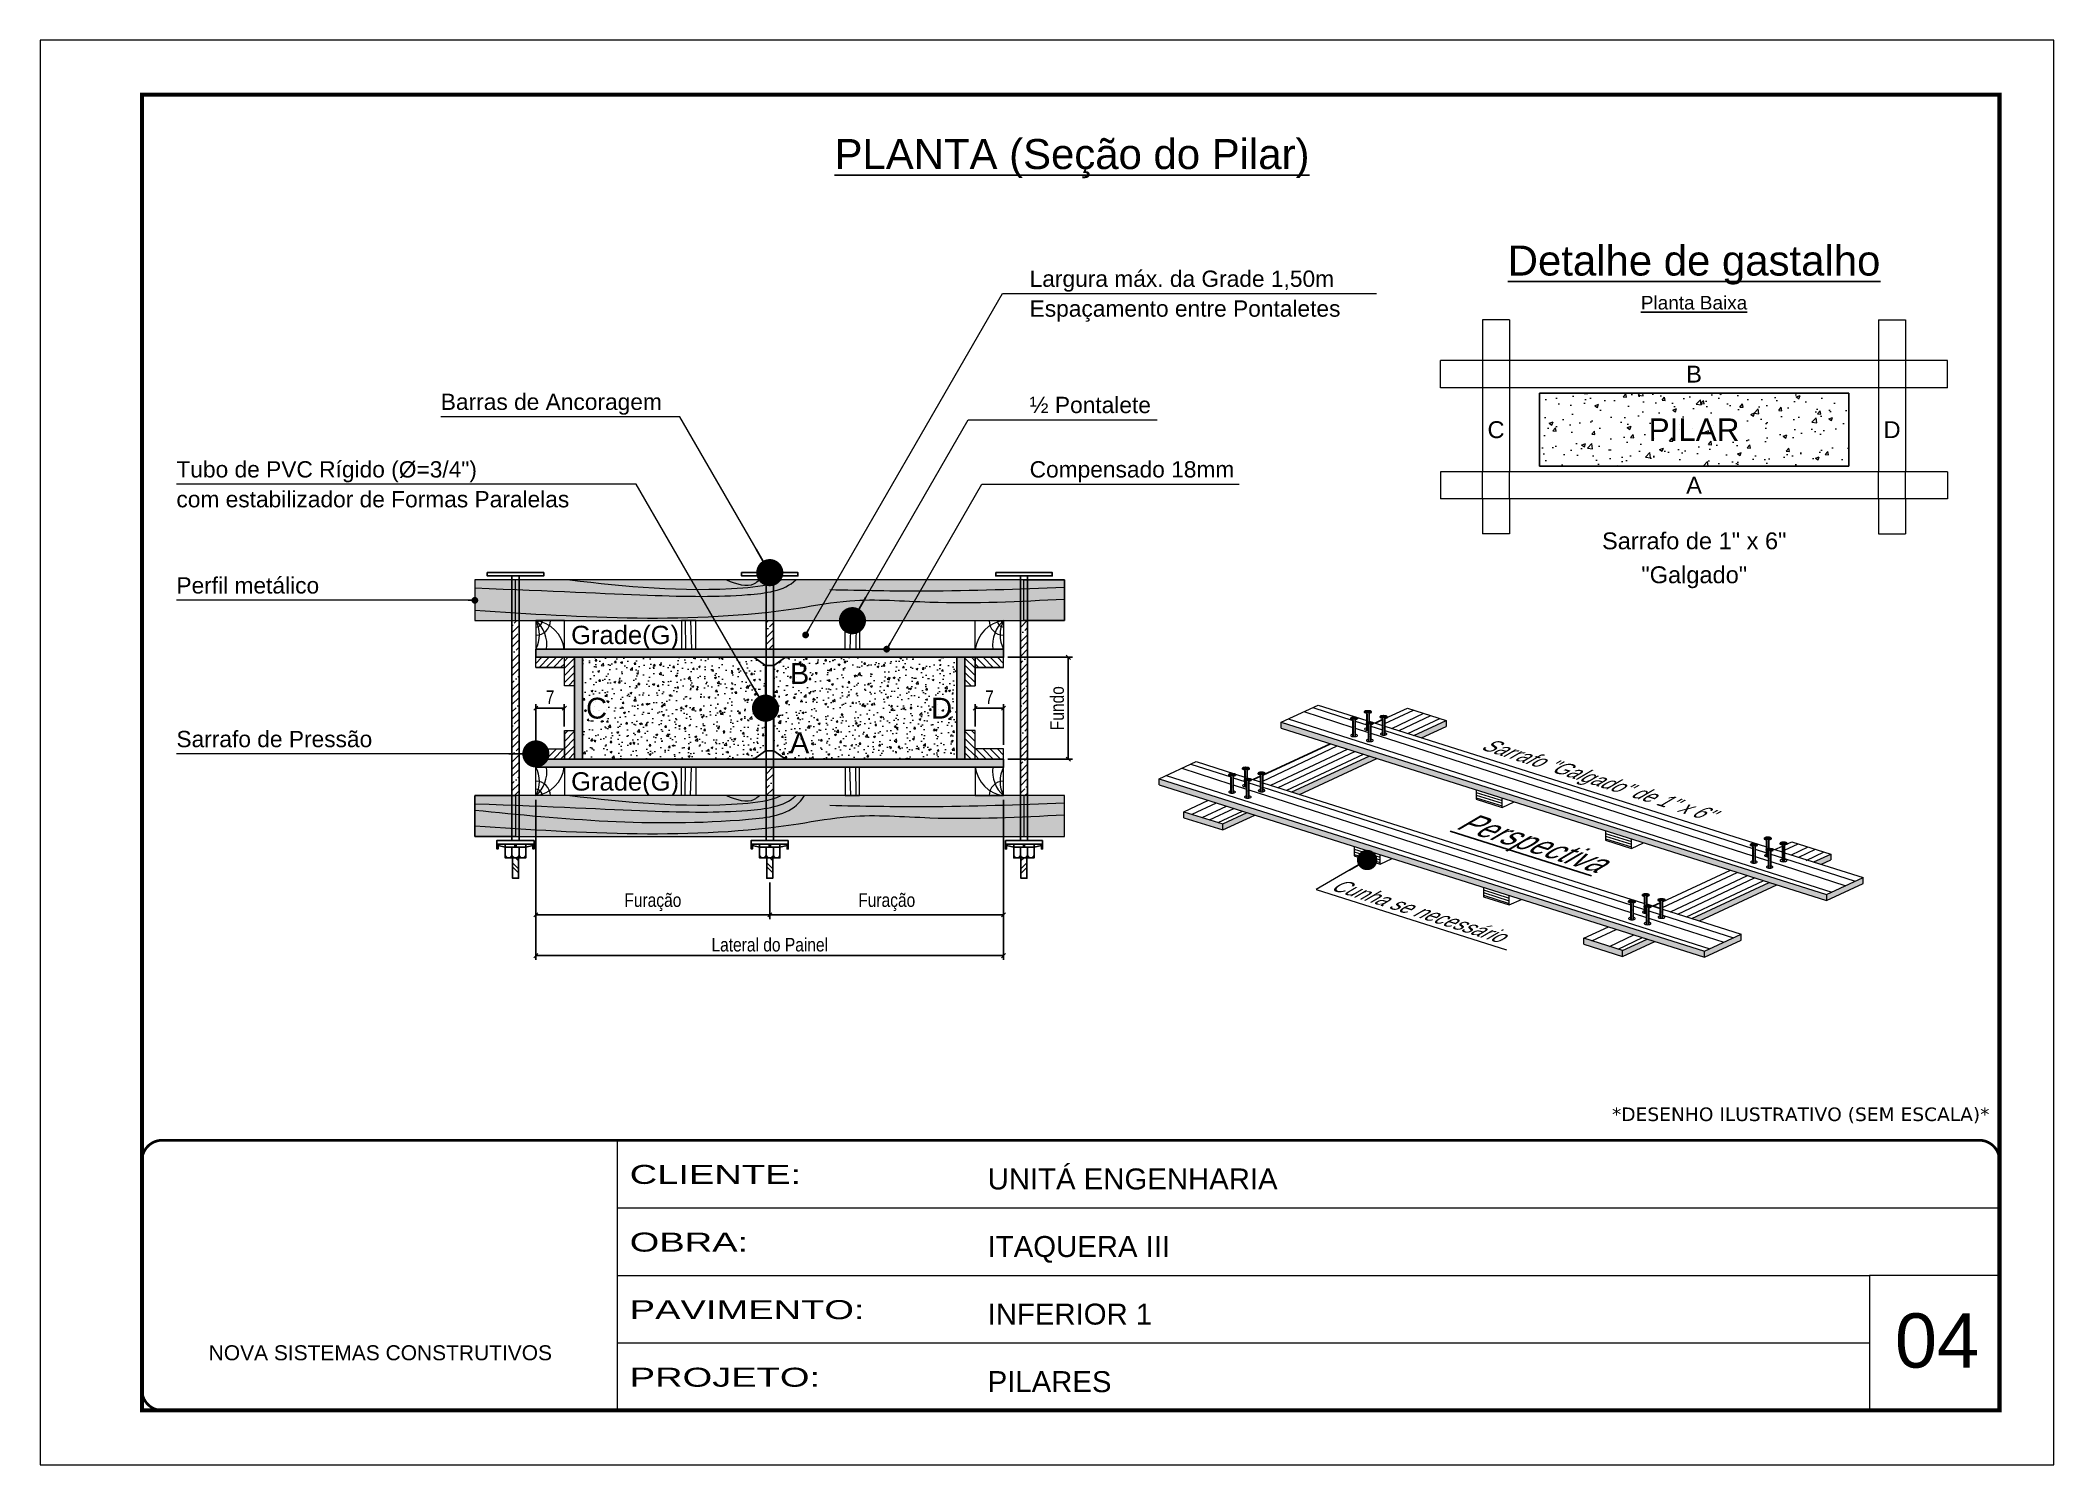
# Model space of a CAD drawing. Extents: x 2282 to 12463, y 760 to 16806.
# Drawn here: x 7653 to 9138, y 15691 to 16741 of the extents above; entities that cross this region are included whole.
import ezdxf
from ezdxf.enums import TextEntityAlignment as Align

# ---------------------------------------------------------------- set-up
doc = ezdxf.new("R2010")
doc.units = 0
for name, pattern in [('CONTINUO', [0]), ('DASHED', [0.75, 0.5, -0.25]), ('HIDDEN', [0.375, 0.25, -0.125])]:
    doc.linetypes.add(name, pattern=pattern)
doc.layers.add('BARRA ANCORAGEM', color=251, linetype='Continuous')
doc.layers.add('COTA', color=241, linetype='Continuous')
for name, color, linetype, lineweight in [('CARIMBO', 255, 'Continuous', 9), ('CONCRETO', 251, 'Continuous', 25), ('Demarcação 1', 251, 'Continuous', 9), ('Folhas', 255, 'Continuous', 9), ('Hachura', 251, 'Continuous', 9), ('Madeira', 126, 'Continuous', 18), ('Perfil Metálico', 224, 'Continuous', 18), ('SARRAFO DE PRESSAO', 251, 'DASHED', 9)]:
    doc.layers.add(name, color=color, linetype=linetype, lineweight=lineweight)
doc.layers.add('Demarcação 2', color=7, linetype='Continuous', lineweight=9, true_color=0xe0e0e0)
doc.styles.add('ARIAL', font='arial.ttf')
doc.styles.add('COTA TECNICA-50', font='techl___.ttf', dxfattribs={"height": 10})
doc.styles.add('SANSSERIF', font='sas_____.pfb')
doc.styles.get("Standard").update_dxf_attribs({"font": 'arial.ttf'})
doc.styles.add('stylellllll', font='verdana.ttf', dxfattribs={"height": 2})
doc.styles.add('Tecnologia', font='')
doc.styles.get('Tecnologia').set_extended_font_data('Forgotten Futurist')
doc.dimstyles.new('3x', dxfattribs={"dimtxt": 10, "dimasz": 5, "dimexe": 7, "dimexo": 5, "dimgap": 4, "dimtad": 1, "dimdec": 4, "dimlfac": 0.333333, "dimdsep": 46, "dimtxsty": 'Standard', "dimblk": 'DOT', "dimcen": 0.09, "dimclrd": 1, "dimclre": 1, "dimclrt": 2, "dimadec": 0, "dimazin": 2, "dimtfac": 1, "dimtdec": 4, "dimtmove": 0, "dimatfit": 3, "dimldrblk": 'DOT', "dimfxl": 1, "dimtolj": 1, "dimtzin": 0, "dimlwd": 9, "dimlwe": 9, "dimarcsym": 0})
doc.dimstyles.new('COTA PAINEL-50', dxfattribs={"dimtxt": 10, "dimasz": 3, "dimexe": 3, "dimexo": 3, "dimgap": 3, "dimtad": 1, "dimdec": 1, "dimzin": 12, "dimdsep": 46, "dimtxsty": 'COTA TECNICA-50', "dimblk1": 'OBLIQUE', "dimblk2": 'OBLIQUE', "dimsah": 1, "dimcen": 0.9, "dimclrd": 4, "dimclre": 4, "dimclrt": 240, "dimadec": 1, "dimazin": 3, "dimtfac": 1, "dimtdec": 1, "dimtmove": 0, "dimatfit": 3, "dimfxl": 1, "dimtolj": 1, "dimtzin": 12, "dimarcsym": 0})
pattern_1 = [(45, (473.576, 23742.693), (-5.303301, 5.303301), []), (45, (478.879, 23742.693), (-5.303301, 5.303301), [9.375, -1.875, 0, -1.875])]

msp = doc.modelspace()

# ---------------------------------------------------------------- texts
at = {"color": 0, "linetype": 'Continuous', "ltscale": 5, "style": 'ARIAL'}
for s, height, p in [('%%UPLANTA (Seção do Pilar)', 22.1184, (8414.34, 16646.23)), ('%%UDetalhe de gastalho', 22.1184, (8873.11, 16567.71)), ('%%UPlanta Baixa', 10, (8873.11, 16542.71))]:
    msp.add_text(s, height=height, dxfattribs=at).set_placement(p, align=Align.CENTER)
for s, p in [('Largura máx. da Grade 1,50m', (8383.08, 16559.39)), ('Barras de Ancoragem', (7948.8, 16468.66)), ('½ Pontalete', (8383.08, 16466.33)), ('Tubo de PVC Rígido (Ø=3/4")', (7753.81, 16418.87)), ('Compensado 18mm', (8383.08, 16418.87)), ('Perfil metálico', (7753.81, 16333.32)), ('Sarrafo de Pressão ', (7753.81, 16220.07))]:
    msp.add_text(s, height=12, dxfattribs=at).set_placement(p)
for s, p in [('Espaçamento entre Pontaletes', (8383.08, 16549.39)), ('com estabilizador de Formas Paralelas', (7753.81, 16408.87))]:
    msp.add_text(s, height=12, dxfattribs=at).set_placement(p, align=Align.TOP_LEFT)
for s, height, p in [('B', 12.44, (8873.11, 16495.07)), ('C', 12.44, (8727.06, 16454.11)), ('PILAR', 16.589, (8873.11, 16454.11)), ('D', 12.44, (9019.15, 16454.11)), ('A', 12.44, (8873.11, 16413.15)), ('Sarrafo de 1" x 6"', 12.4416, (8873.25, 16372.16)), ('"Galgado"', 12.442, (8873.25, 16347.16))]:
    msp.add_text(s, height=height, dxfattribs=at).set_placement(p, align=Align.MIDDLE_CENTER)
at = {"color": 0, "linetype": 'Continuous'}
for s, height, style, p in [('Grade(G)', 13.5, 'SANSSERIF', (8044.91, 16302.82)), ('C', 15.36, 'ARIAL', (8055.92, 16248.82)), ('D', 15.36, 'ARIAL', (8310.41, 16248.82)), ('Grade(G)', 13.5, 'SANSSERIF', (8044.91, 16194.82))]:
    msp.add_text(s, height=height, dxfattribs=dict(at, style=style)).set_placement(p, align=Align.MIDDLE_LEFT)
at = {"color": 0, "linetype": 'Continuous', "style": 'ARIAL'}
for s, p in [('B', (8213.37, 16274.32)), ('A', (8213.37, 16223.32))]:
    msp.add_text(s, height=15.36, dxfattribs=at).set_placement(p, align=Align.MIDDLE_CENTER)
at = {"style": 'ARIAL', "oblique": 42}
for s, height, p in [('Sarrafo "Galgado" de 1" x 6\'\'', 9.9777, (8798.93, 16192.14)), ('%%UPerspectiva', 15, (8748.79, 16143.71))]:
    msp.add_text(s, height=height, rotation=342.45159, dxfattribs=at).set_placement(p, align=Align.CENTER)
msp.add_text('Cunha se necessário', height=9.9777, rotation=342.45159, dxfattribs=at).set_placement((8604.3, 16115.13))
at = {"style": 'stylellllll'}
msp.add_text('*DESENHO ILUSTRATIVO (SEM ESCALA)*', height=10, dxfattribs=at).set_placement((9090.97, 15944.47), align=Align.RIGHT)
at = {"layer": 'CARIMBO', "style": 'ARIAL'}
msp.add_text('04', height=40, dxfattribs=at).set_placement((9021.25, 15762.71))

# ---------------------------------------------------------------- blocks, each defined once
blk = doc.blocks.new('_Dot')
at = {"color": 0, "linetype": 'ByBlock', "lineweight": -2}
blk.add_line((-0.5, 0), (-1, 0), dxfattribs=at)
at = {"color": 0, "linetype": 'ByBlock', "const_width": 0.5}
blk.add_lwpolyline([(-0.25, 0, 1), (0.25, 0, 1)], format="xyb", close=True, dxfattribs=at)
blk = doc.blocks.new('_Oblique')
at = {"color": 0, "linetype": 'ByBlock', "lineweight": -2}
blk.add_line((-0.5, -0.5), (0.5, 0.5), dxfattribs=at)
blk = doc.blocks.new('*D8')
at = {"layer": 'COTA', "color": 4, "lineweight": -2, "transparency": 16777216}
for p, q in [((8366.9, 16286.3), (8414.6, 16286.3)), ((8411.6, 16286.3), (8411.6, 16211.3)), ((8366.9, 16211.3), (8414.6, 16211.3))]:
    blk.add_line(p, q, dxfattribs=at)
at = {"layer": 'Defpoints', "color": 0, "transparency": 16777216}
for p in [(8363.9, 16286.3), (8363.9, 16211.3), (8411.6, 16211.3)]:
    blk.add_point(p, dxfattribs=at)
at = {"layer": 'COTA', "color": 4, "lineweight": -2, "transparency": 16777216, "xscale": 3, "yscale": 3, "zscale": 3}
for p, rotation in [((8411.6, 16286.3), 90), ((8411.6, 16211.3), 270)]:
    blk.add_blockref('_Oblique', p, dxfattribs=dict(at, rotation=rotation))
at = {"layer": 'COTA', "color": 240, "transparency": 16777216, "insert": (8403.4, 16248.8), "char_height": 10, "attachment_point": 5, "rotation": 90, "style": 'COTA TECNICA-50'}
blk.add_mtext('\\A1;Fundo', dxfattribs=at)
blk = doc.blocks.new('*D9')
at = {"layer": 'COTA', "color": 4, "lineweight": -2, "transparency": 16777216}
for p, q in [((8018.9, 16181.3), (8018.9, 16093.4)), ((8191.4, 16120.4), (8191.4, 16093.4)), ((8018.9, 16096.4), (8191.4, 16096.4))]:
    blk.add_line(p, q, dxfattribs=at)
at = {"layer": 'Defpoints', "color": 0, "transparency": 16777216}
for p in [(8018.9, 16184.3), (8191.4, 16123.4), (8191.4, 16096.4)]:
    blk.add_point(p, dxfattribs=at)
at = {"layer": 'COTA', "color": 4, "lineweight": -2, "transparency": 16777216, "xscale": 3, "yscale": 3, "zscale": 3, "rotation": 180}
blk.add_blockref('_Oblique', (8018.9, 16096.4), dxfattribs=at)
at = {"layer": 'COTA', "color": 4, "lineweight": -2, "transparency": 16777216, "xscale": 3, "yscale": 3, "zscale": 3}
blk.add_blockref('_Oblique', (8191.4, 16096.4), dxfattribs=at)
at = {"layer": 'COTA', "color": 240, "transparency": 16777216, "insert": (8105.2, 16105.8), "char_height": 10, "attachment_point": 5, "style": 'COTA TECNICA-50'}
blk.add_mtext('\\A1;Furação', dxfattribs=at)
blk = doc.blocks.new('*D10')
at = {"layer": 'COTA', "color": 4, "lineweight": -2, "transparency": 16777216}
for p, q in [((8363.9, 16181.3), (8363.9, 16093.4)), ((8191.4, 16120.4), (8191.4, 16093.4)), ((8191.4, 16096.4), (8363.9, 16096.4))]:
    blk.add_line(p, q, dxfattribs=at)
at = {"layer": 'Defpoints', "color": 0, "transparency": 16777216}
for p in [(8363.9, 16184.3), (8191.4, 16123.4), (8363.9, 16096.4)]:
    blk.add_point(p, dxfattribs=at)
at = {"layer": 'COTA', "color": 4, "lineweight": -2, "transparency": 16777216, "xscale": 3, "yscale": 3, "zscale": 3, "rotation": 180}
blk.add_blockref('_Oblique', (8191.4, 16096.4), dxfattribs=at)
at = {"layer": 'COTA', "color": 4, "lineweight": -2, "transparency": 16777216, "xscale": 3, "yscale": 3, "zscale": 3}
blk.add_blockref('_Oblique', (8363.9, 16096.4), dxfattribs=at)
at = {"layer": 'COTA', "color": 240, "transparency": 16777216, "insert": (8277.7, 16105.8), "char_height": 10, "attachment_point": 5, "style": 'COTA TECNICA-50'}
blk.add_mtext('\\A1;Furação', dxfattribs=at)
blk = doc.blocks.new('*D11')
at = {"layer": 'COTA', "color": 4, "lineweight": -2, "transparency": 16777216}
for p, q in [((8018.9, 16181.3), (8018.9, 16063.4)), ((8363.9, 16181.3), (8363.9, 16063.4)), ((8018.9, 16066.4), (8363.9, 16066.4))]:
    blk.add_line(p, q, dxfattribs=at)
at = {"layer": 'Defpoints', "color": 0, "transparency": 16777216}
for p in [(8018.9, 16184.3), (8363.9, 16184.3), (8363.9, 16066.4)]:
    blk.add_point(p, dxfattribs=at)
at = {"layer": 'COTA', "color": 4, "lineweight": -2, "transparency": 16777216, "xscale": 3, "yscale": 3, "zscale": 3, "rotation": 180}
blk.add_blockref('_Oblique', (8018.9, 16066.4), dxfattribs=at)
at = {"layer": 'COTA', "color": 4, "lineweight": -2, "transparency": 16777216, "xscale": 3, "yscale": 3, "zscale": 3}
blk.add_blockref('_Oblique', (8363.9, 16066.4), dxfattribs=at)
at = {"layer": 'COTA', "color": 240, "transparency": 16777216, "insert": (8191.4, 16074.4), "char_height": 10, "attachment_point": 5, "style": 'COTA TECNICA-50'}
blk.add_mtext('\\A1;Lateral do Painel', dxfattribs=at)
blk = doc.blocks.new('*D12')
at = {"layer": 'COTA', "color": 4, "lineweight": -2, "transparency": 16777216}
for p, q in [((8018.9, 16221.8), (8018.9, 16251.8)), ((8018.9, 16248.8), (8039.9, 16248.8)), ((8039.9, 16235.3), (8039.9, 16251.8))]:
    blk.add_line(p, q, dxfattribs=at)
at = {"layer": 'Defpoints', "color": 0, "transparency": 16777216}
for p in [(8039.9, 16248.8), (8039.9, 16232.3), (8018.9, 16218.8)]:
    blk.add_point(p, dxfattribs=at)
at = {"layer": 'COTA', "color": 4, "lineweight": -2, "transparency": 16777216, "xscale": 3, "yscale": 3, "zscale": 3, "rotation": 180}
blk.add_blockref('_Oblique', (8018.9, 16248.8), dxfattribs=at)
at = {"layer": 'COTA', "color": 4, "lineweight": -2, "transparency": 16777216, "xscale": 3, "yscale": 3, "zscale": 3}
blk.add_blockref('_Oblique', (8039.9, 16248.8), dxfattribs=at)
at = {"layer": 'COTA', "color": 240, "transparency": 16777216, "insert": (8029.4, 16256.9), "char_height": 10, "attachment_point": 5, "style": 'COTA TECNICA-50'}
blk.add_mtext('\\A1;7', dxfattribs=at)
blk = doc.blocks.new('*D13')
at = {"layer": 'COTA', "color": 4, "lineweight": -2, "transparency": 16777216}
for p, q in [((8342.9, 16235.3), (8342.9, 16251.8)), ((8363.9, 16248.8), (8342.9, 16248.8)), ((8363.9, 16221.8), (8363.9, 16251.8))]:
    blk.add_line(p, q, dxfattribs=at)
at = {"layer": 'Defpoints', "color": 0, "transparency": 16777216}
for p in [(8342.9, 16248.8), (8342.9, 16232.3), (8363.9, 16218.8)]:
    blk.add_point(p, dxfattribs=at)
at = {"layer": 'COTA', "color": 4, "lineweight": -2, "transparency": 16777216, "xscale": 3, "yscale": 3, "zscale": 3, "rotation": 180}
blk.add_blockref('_Oblique', (8342.9, 16248.8), dxfattribs=at)
at = {"layer": 'COTA', "color": 4, "lineweight": -2, "transparency": 16777216, "xscale": 3, "yscale": 3, "zscale": 3}
blk.add_blockref('_Oblique', (8363.9, 16248.8), dxfattribs=at)
at = {"layer": 'COTA', "color": 240, "transparency": 16777216, "insert": (8353.4, 16256.9), "char_height": 10, "attachment_point": 5, "style": 'COTA TECNICA-50'}
blk.add_mtext('\\A1;7', dxfattribs=at)
blk = doc.blocks.new('9999999999')
at = {"color": 30, "linetype": 'CONTINUO'}
for p, q in [((98564.6, 34230.2), (98564.6, 34429.4)), ((98564.6, 34379.6), (99584, 34379.6)), ((98564.6, 34329.8), (99488, 34329.8)), ((99584, 34329.8), (99488, 34329.8)), ((99488, 34329.8), (99488, 34230.2)), ((98564.6, 34280), (99488, 34280))]:
    blk.add_line(p, q, dxfattribs=at)
at = {"color": 30, "linetype": 'CONTINUO', "const_width": 2}
blk.add_lwpolyline([(99584, 34230.2), (99584, 34414.4, 0.414214), (99569, 34429.4), (98229, 34429.4, 0.414214), (98214, 34414.4), (98214, 34245.2, 0.414214), (98229, 34230.2), (99584, 34230.2)], format="xyb", dxfattribs=at)
at = {"layer": 'Folhas'}
blk.add_lwpolyline([(98139, 34190.2), (99624, 34190.2), (99624, 35240.2), (98139, 35240.2)], close=True, dxfattribs=at)
at = {"layer": 'Folhas', "color": 30, "const_width": 3}
blk.add_lwpolyline([(98214, 34230.2), (99584, 34230.2), (99584, 35200.2), (98214, 35200.2)], close=True, dxfattribs=at)
at = {"color": 7, "linetype": 'Continuous', "ltscale": 5, "style": 'ARIAL'}
for s, height, p in [('UNITÁ ENGENHARIA', 15.483, (98837.7, 34393.1)), ('ITAQUERA III', 15.483, (98837.7, 34343.3)), ('INFERIOR 1', 15.48, (98837.7, 34293.5)), ('NOVA SISTEMAS CONSTRUTIVOS', 11.059, (98263.2, 34267.2)), ('PILARES', 15.48, (98837.7, 34243.7))]:
    blk.add_text(s, height=height, dxfattribs=at).set_placement(p)
at = {"layer": 'Folhas', "color": 7, "style": 'Tecnologia', "width": 1.5}
for s, p in [('CLIENTE:', (98573.7, 34397.2)), ('OBRA:', (98573.7, 34347.3)), ('PAVIMENTO:', (98573.7, 34297.5)), ('PROJETO:', (98573.7, 34247.7))]:
    blk.add_text(s, height=14, dxfattribs=at).set_placement(p)

# ---------------------------------------------------------------- dimensions: what is measured, and where the dimension line sits
at = {"layer": 'COTA'}
dim = msp.add_linear_dim(base=(8411.57, 16211.32), p1=(8363.91, 16286.32), p2=(8363.91, 16211.32), angle=90, text='Fundo', dimstyle='COTA PAINEL-50', dxfattribs=at)
dim.commit()
dim.dimension.update_dxf_attribs({"geometry": '*D8', "text_midpoint": (8403.44, 16248.82)})
dim = msp.add_linear_dim(base=(8039.91, 16248.82), p1=(8018.91, 16218.82), p2=(8039.91, 16232.32), text='7', dimstyle='COTA PAINEL-50', dxfattribs=at)
dim.commit()
dim.dimension.update_dxf_attribs({"geometry": '*D12', "text_midpoint": (8029.41, 16248.82), "dimtype": 160})
dim = msp.add_linear_dim(base=(8342.91, 16248.82), p1=(8363.91, 16218.82), p2=(8342.91, 16232.32), angle=180, text='7', dimstyle='COTA PAINEL-50', dxfattribs=at)
dim.commit()
dim.dimension.update_dxf_attribs({"geometry": '*D13', "text_midpoint": (8353.41, 16248.82), "dimtype": 160})
for base, p1, p2, text, picture, middle in [((8191.41, 16096.36), (8018.91, 16184.32), (8191.41, 16123.43), 'Furação', '*D9', (8105.16, 16105.76)), ((8363.91, 16066.36), (8018.91, 16184.32), (8363.91, 16184.32), 'Lateral do Painel', '*D11', (8191.41, 16074.42)), ((8363.91, 16096.36), (8191.41, 16123.43), (8363.91, 16184.32), 'Furação', '*D10', (8277.66, 16105.76))]:
    dim = msp.add_linear_dim(base=base, p1=p1, p2=p2, text=text, dimstyle='COTA PAINEL-50', dxfattribs=at)
    dim.commit()
    dim.dimension.update_dxf_attribs({"geometry": picture, "text_midpoint": middle})

# ---------------------------------------------------------------- hatches: boundary and pattern name
at = {"layer": 'Demarcação 1'}
for points in [[(8018.91, 16292.32), (8363.91, 16292.32), (8363.91, 16286.32), (8018.91, 16286.32)], [(8047.41, 16286.32), (8053.41, 16286.32), (8053.41, 16211.32), (8047.41, 16211.32)], [(8329.41, 16286.32), (8335.41, 16286.32), (8335.41, 16211.32), (8329.41, 16211.32)], [(8363.91, 16211.32), (8018.91, 16211.32), (8018.91, 16205.32), (8363.91, 16205.32)]]:
    msp.add_hatch(color=256, dxfattribs=at).paths.add_polyline_path(points)
at = {"layer": 'Demarcação 2'}
for points in [[(8408.91, 16343.32), (7973.91, 16343.32), (7973.91, 16313.32), (8408.91, 16313.32)], [(8408.91, 16184.32), (7973.91, 16184.32), (7973.91, 16154.32), (8408.91, 16154.32)]]:
    msp.add_hatch(color=256, dxfattribs=at).paths.add_polyline_path(points)
h = msp.add_hatch(color=256, dxfattribs=at)
h.paths.add_polyline_path([(8496.85, 16172.48), (8496.85, 16168.08), (8525.46, 16159.04), (8525.46, 16163.44)])
h.paths.add_polyline_path([(8549.25, 16170.06), (8543.6, 16171.85), (8525.46, 16163.44), (8525.46, 16159.04)])
h.paths.add_polyline_path([(8639.25, 16211.77), (8633.61, 16213.55), (8576.47, 16187.08), (8582.11, 16185.29)])
h.paths.add_polyline_path([(8690.26, 16239.81), (8666.47, 16228.78), (8672.12, 16227), (8690.26, 16235.41)])
h = msp.add_hatch(color=256, dxfattribs=at)
h.paths.add_polyline_path([(8568.62, 16238.51), (8568.62, 16234.11), (8970.73, 16106.95), (8970.73, 16111.35)])
h.paths.add_polyline_path([(8997.95, 16119.56), (8997.95, 16123.96), (8970.73, 16111.35), (8970.73, 16106.95)])
h = msp.add_hatch(color=256, dxfattribs=at)
h.paths.add_polyline_path([(8478.61, 16196.8), (8478.61, 16192.4), (8880.72, 16065.24), (8880.72, 16069.64)])
h.paths.add_polyline_path([(8907.94, 16077.85), (8907.94, 16082.25), (8880.72, 16069.64), (8880.72, 16065.24)])
h = msp.add_hatch(color=256, dxfattribs=at)
h.paths.add_polyline_path([(8934.17, 16118.51), (8928.53, 16120.29), (8871.39, 16093.81), (8877.03, 16092.03)])
h.paths.add_polyline_path([(8973.9, 16141.31), (8961.39, 16135.52), (8967.04, 16133.74), (8973.9, 16136.91)])
h.paths.add_polyline_path([(8844.17, 16076.8), (8838.52, 16078.59), (8820.38, 16070.18), (8820.38, 16065.78)])
h.paths.add_polyline_path([(8791.77, 16079.22), (8791.77, 16074.82), (8820.38, 16065.78), (8820.38, 16070.18)])
at = {"layer": 'Hachura'}
h = msp.add_hatch(dxfattribs=at)
h.set_pattern_fill('AR-CONC', color=256, scale=4, style=0)
h.set_pattern_definition([(50, (9043.31, 20780.763), (28.69041, -2.51009), [3, -33]), (355, (9043.31, 20780.763), (-5.55005, 30.08769), [2.4, -26.4]), (100.4514, (9045.7, 20780.553), (23.14038, 27.57758), [2.5496, -28.04568]), (46.1842, (9043.31, 20788.763), (42.68964, -6.62076), [4.5, -49.5]), (96.6356, (9046.867, 20788.21), (37.3865, 38.9647), [3.8244, -42.0685]), (351.1842, (9043.31, 20788.763), (37.3865, 38.96474), [3.6, -39.6]), (21, (9047.31, 20786.763), (23.87628, -16.10476), [3, -33]), (326, (9047.31, 20786.763), (9.73261, 29.006), [2.4, -26.4]), (71.4514, (9049.3, 20785.42), (33.6089, 12.90122), [2.5496, -28.04568]), (37.5, (9043.309, 20780.763), (0.486394, 13.315754), [0, -26.08, 0, -26.8, 0, -26.5]), (7.5, (9043.309, 20780.763), (10.52278, 15.77647), [0, -15.28, 0, -25.48, 0, -10.1]), (327.5, (9034.389, 20780.763), (21.352897, -0.902195), [0, -10, 0, -31.2, 0, -41.4]), (317.5, (9030.39, 20780.763), (23.32745, 4.0042), [0, -13, 0, -20.72, 0, -29.4])])
h.paths.add_polyline_path([(8759.06, 16481.07), (8759.06, 16427.15), (8987.15, 16427.15), (8987.15, 16481.07)])
h.paths.add_polyline_path([(8835.47, 16441.67), (8910.74, 16441.67), (8910.74, 16466.55), (8835.47, 16466.55)], flags=24)
h = msp.add_hatch(dxfattribs=at)
h.set_pattern_fill('ANSI35', color=256, scale=30, style=0)
h.set_pattern_definition(pattern_1)
h.paths.add_polyline_path([(8001.24, 16184.32), (8006.57, 16184.32), (8006.57, 16313.32), (8001.24, 16313.32)])
h = msp.add_hatch(dxfattribs=at)
h.set_pattern_fill('ANSI35', color=256, scale=30, style=0)
h.set_pattern_definition(pattern_1)
h.paths.add_polyline_path([(8188.74, 16292.32), (8194.07, 16292.32), (8194.07, 16313.32), (8188.74, 16313.32)])
h = msp.add_hatch(dxfattribs=at)
h.set_pattern_fill('ANSI35', color=256, scale=30, style=0)
h.set_pattern_definition(pattern_1)
h.paths.add_polyline_path([(8376.24, 16184.32), (8381.57, 16184.32), (8381.57, 16313.32), (8376.24, 16313.32)])
h = msp.add_hatch(dxfattribs=at)
h.set_pattern_fill('ANSI31', color=256, scale=30, style=0)
h.set_pattern_definition([(45, (4354.4954, 15019.7785), (-2.6516504, 2.6516504), [])])
h.paths.add_polyline_path([(8039.91, 16286.32), (8018.91, 16286.32), (8018.91, 16278.82), (8039.91, 16278.82)])
h = msp.add_hatch(dxfattribs=at)
h.set_pattern_fill('ANSI31', color=256, scale=30, style=0)
h.set_pattern_definition([(45, (11155.001, 21016.1636), (-2.6516504, 2.6516504), [])])
h.paths.add_polyline_path([(8047.41, 16265.32), (8047.41, 16286.32), (8039.91, 16286.32), (8039.91, 16265.32)])
h = msp.add_hatch(dxfattribs=at)
h.set_pattern_fill('AR-CONC', color=256, scale=2, style=0)
h.set_pattern_definition([(50, (4354.495, 15039.278), (14.345204, -1.255043), [1.5, -16.5]), (355, (4354.495, 15039.278), (-2.775027, 15.043843), [1.2, -13.2]), (100.4514, (4355.691, 15039.174), (11.570188, 13.78879), [1.274804, -14.02284]), (46.1842, (4354.495, 15043.278), (21.34482, -3.31038), [2.25, -24.75]), (96.6356, (4356.274, 15043.003), (18.69325, 19.48236), [1.91221, -21.03426]), (351.1842, (4354.495, 15043.278), (18.69324, 19.48237), [1.8, -19.8]), (21, (4356.495, 15042.278), (11.93814, -8.052378), [1.5, -16.5]), (326, (4356.495, 15042.278), (4.866307, 14.503), [1.2, -13.2]), (71.4514, (4357.49, 15041.607), (16.804453, 6.45061), [1.274804, -14.02284]), (37.5, (4354.4954, 15039.2785), (0.243197, 6.657877), [0, -13.04, 0, -13.4, 0, -13.25]), (7.5, (4354.4954, 15039.2785), (5.261391, 7.888234), [0, -7.64, 0, -12.74, 0, -5.05]), (327.5, (4350.0354, 15039.2785), (10.676449, -0.4510974), [0, -5, 0, -15.6, 0, -20.7]), (317.5, (4348.035, 15039.2785), (11.663723, 2.0021), [0, -6.5, 0, -10.36, 0, -14.7])])
h.paths.add_polyline_path([(8188.28, 16280.32), (8179.74, 16286.32), (8053.41, 16286.32), (8053.41, 16211.32), (8179.74, 16211.32), (8188.28, 16217.32)])
h.paths.add_polyline_path([(8329.41, 16211.32), (8329.41, 16286.32), (8203.07, 16286.32), (8194.53, 16280.32), (8194.53, 16217.32), (8203.07, 16211.32)])
h.paths.add_polyline_path([(8051.95, 16236.91), (8075.39, 16236.91), (8075.39, 16260.74), (8051.95, 16260.74)], flags=9)
h.paths.add_polyline_path([(8202.34, 16211.8), (8224.39, 16211.8), (8224.39, 16234.84), (8202.34, 16234.84)], flags=25)
h.paths.add_polyline_path([(8202.37, 16262.8), (8224.36, 16262.8), (8224.36, 16285.84), (8202.37, 16285.84)], flags=24)
h.paths.add_polyline_path([(8306.57, 16237.3), (8329.75, 16237.3), (8329.75, 16260.34), (8306.57, 16260.34)], flags=9)
h = msp.add_hatch(dxfattribs=at)
h.set_pattern_fill('ANSI31', color=256, scale=30, style=0)
h.set_pattern_definition([(135, (5227.8093, 21016.1636), (2.6516504, 2.6516504), [])])
h.paths.add_polyline_path([(8335.41, 16265.32), (8335.41, 16286.32), (8342.91, 16286.32), (8342.91, 16265.32)])
h = msp.add_hatch(dxfattribs=at)
h.set_pattern_fill('ANSI31', color=256, scale=30, style=0)
h.set_pattern_definition([(135, (12028.315, 15019.7785), (2.6516504, 2.6516504), [])])
h.paths.add_polyline_path([(8342.91, 16286.32), (8363.91, 16286.32), (8363.91, 16278.82), (8342.91, 16278.82)])
h = msp.add_hatch(dxfattribs=at)
h.set_pattern_fill('ANSI31', color=256, scale=30, style=0)
h.set_pattern_definition([(45, (11155.001, 20962.1636), (-2.6516504, 2.6516504), [])])
h.paths.add_polyline_path([(8047.41, 16211.32), (8047.41, 16232.32), (8039.91, 16232.32), (8039.91, 16211.32)])
h = msp.add_hatch(dxfattribs=at)
h.set_pattern_fill('ANSI31', color=256, scale=30, style=0)
h.set_pattern_definition([(135, (5227.8093, 20962.1636), (2.6516504, 2.6516504), [])])
h.paths.add_polyline_path([(8335.41, 16211.32), (8335.41, 16232.32), (8342.91, 16232.32), (8342.91, 16211.32)])
h = msp.add_hatch(dxfattribs=at)
h.set_pattern_fill('ANSI31', color=256, scale=30, style=0)
h.set_pattern_definition([(45, (4354.4954, 14952.2785), (-2.6516504, 2.6516504), [])])
h.paths.add_polyline_path([(8039.91, 16218.82), (8018.91, 16218.82), (8018.91, 16211.32), (8039.91, 16211.32)])
h = msp.add_hatch(dxfattribs=at)
h.set_pattern_fill('ANSI31', color=256, scale=30, style=0)
h.set_pattern_definition([(135, (12028.315, 14952.2785), (2.6516504, 2.6516504), [])])
h.paths.add_polyline_path([(8342.91, 16218.82), (8363.91, 16218.82), (8363.91, 16211.32), (8342.91, 16211.32)])
h = msp.add_hatch(dxfattribs=at)
h.set_pattern_fill('ANSI35', color=256, scale=30, style=0)
h.set_pattern_definition(pattern_1)
h.paths.add_polyline_path([(8194.07, 16205.32), (8188.74, 16205.32), (8188.74, 16184.32), (8194.07, 16184.32)])
h = msp.add_hatch(dxfattribs=at)
h.set_pattern_fill('ANSI31', color=256, scale=15, angle=117.5, style=0)
h.set_pattern_definition([(162.5, (2067.2656, 23135.9393), (-0.56382337, -1.7882193), [])])
h.paths.add_polyline_path([(8731.53, 16182.59), (8712.46, 16188.62), (8712.46, 16181.62), (8731.53, 16175.59)])
h = msp.add_hatch(dxfattribs=at)
h.set_pattern_fill('ANSI31', color=256, scale=15, angle=117.5, style=0)
h.set_pattern_definition([(162.5, (2162.6119, 23105.7881), (-0.56382337, -1.7882193), [])])
h.paths.add_polyline_path([(8826.88, 16152.44), (8807.81, 16158.47), (8807.81, 16151.47), (8826.88, 16145.44)])
h = msp.add_hatch(dxfattribs=at)
h.set_pattern_fill('ANSI31', color=256, scale=15, angle=117.5, style=0)
h.set_pattern_definition([(162.5, (1977.259, 23094.2324), (-0.56382337, -1.7882193), [])])
h.paths.add_polyline_path([(8641.53, 16133.88), (8641.53, 16140.88), (8622.46, 16146.91), (8622.46, 16139.91)])
h = msp.add_hatch(dxfattribs=at)
h.set_pattern_fill('ANSI31', color=256, scale=15, angle=117.5, style=0)
h.set_pattern_definition([(162.5, (2072.6053, 23064.0813), (-0.56382337, -1.7882193), [])])
h.paths.add_polyline_path([(8736.87, 16110.73), (8717.8, 16116.76), (8717.8, 16109.76), (8736.87, 16103.73)])

# ---------------------------------------------------------------- linework, layer by layer
for p, q in [((8039.91, 16278.82), (8018.91, 16278.82)), ((8342.91, 16265.32), (8342.91, 16286.32)), ((8342.91, 16278.82), (8363.91, 16278.82)), ((8630.12, 16246.27), (8630.12, 16245.7)), ((8630.15, 16246.27), (8632.73, 16245.58)), ((8630.36, 16246.55), (8633.71, 16245.65)), ((8630.88, 16246.76), (8634.43, 16245.81)), ((8631.76, 16246.92), (8634.94, 16246.07)), ((8635.04, 16245.7), (8635.04, 16246.27)), ((8039.91, 16211.32), (8039.91, 16232.32)), ((8619.9, 16241.54), (8619.9, 16240.97)), ((8619.94, 16241.54), (8622.52, 16240.84)), ((8620.02, 16240.85), (8621.51, 16240.31)), ((8620.14, 16241.82), (8623.5, 16240.92)), ((8620.67, 16242.03), (8624.22, 16241.08)), ((8621.51, 16240.31), (8621.51, 16227.87)), ((8621.55, 16242.19), (8624.73, 16241.34)), ((8621.76, 16227.84), (8621.76, 16239.76)), ((8624.71, 16240.85), (8623.22, 16240.31)), ((8623.22, 16227.87), (8623.22, 16240.31)), ((8624.83, 16240.97), (8624.83, 16241.54)), ((8630.23, 16245.58), (8631.72, 16245.04)), ((8631.49, 16237.87), (8631.49, 16237.3)), ((8631.52, 16237.87), (8634.11, 16237.18)), ((8631.61, 16237.18), (8633.1, 16236.64)), ((8631.72, 16245.04), (8631.72, 16238.15)), ((8631.72, 16237.14), (8631.72, 16232.6)), ((8631.73, 16238.15), (8635.08, 16237.26)), ((8631.97, 16238.27), (8631.97, 16244.49)), ((8631.97, 16232.58), (8631.97, 16237.05)), ((8632.25, 16238.37), (8635.81, 16237.42)), ((8633.1, 16236.64), (8633.1, 16224.21)), ((8633.14, 16238.53), (8636.31, 16237.68)), ((8633.34, 16224.18), (8633.34, 16236.09)), ((8634.92, 16245.58), (8633.43, 16245.04)), ((8633.43, 16238.55), (8633.43, 16245.04)), ((8636.3, 16237.18), (8634.81, 16236.64)), ((8634.81, 16224.2), (8634.81, 16236.64)), ((8636.41, 16237.3), (8636.41, 16237.87)), ((8637.87, 16237.83), (8643.31, 16240.35)), ((8641.7, 16242.61), (8641.7, 16242.03)), ((8641.73, 16242.61), (8644.32, 16241.91)), ((8641.82, 16241.92), (8643.31, 16241.37)), ((8641.94, 16242.89), (8645.29, 16241.99)), ((8642.46, 16243.1), (8646.02, 16242.15)), ((8643.31, 16241.37), (8643.31, 16228.94)), ((8643.35, 16243.26), (8646.52, 16242.41)), ((8643.55, 16228.91), (8643.55, 16240.82)), ((8645.02, 16241.14), (8646.94, 16242.03)), ((8646.51, 16241.92), (8645.02, 16241.37)), ((8645.02, 16228.94), (8645.02, 16241.37)), ((8646.63, 16242.03), (8646.63, 16242.61)), ((8555.01, 16199.44), (8605, 16222.6)), ((8540.11, 16204.56), (8540.11, 16203.99)), ((8540.14, 16204.56), (8542.73, 16203.87)), ((8540.23, 16203.87), (8541.72, 16203.33)), ((8540.35, 16204.84), (8543.7, 16203.94)), ((8540.87, 16205.06), (8544.43, 16204.1)), ((8541.72, 16203.33), (8541.72, 16196.44)), ((8541.76, 16205.22), (8544.93, 16204.36)), ((8541.96, 16196.57), (8541.96, 16202.78)), ((8544.92, 16203.87), (8543.43, 16203.33)), ((8543.43, 16196.84), (8543.43, 16203.33)), ((8545.04, 16203.99), (8545.04, 16204.56)), ((8552.46, 16201.39), (8556.01, 16200.44)), ((8553.34, 16201.55), (8556.52, 16200.7)), ((8529.9, 16199.83), (8529.9, 16199.26)), ((8529.93, 16199.83), (8532.51, 16199.14)), ((8530.01, 16199.14), (8531.5, 16198.6)), ((8530.14, 16200.11), (8533.49, 16199.21)), ((8530.66, 16200.33), (8534.21, 16199.37)), ((8531.5, 16198.6), (8531.5, 16186.16)), ((8531.55, 16200.48), (8534.72, 16199.63)), ((8531.75, 16186.14), (8531.75, 16198.05)), ((8534.71, 16199.14), (8533.22, 16198.6)), ((8533.22, 16186.16), (8533.22, 16198.6)), ((8534.82, 16199.26), (8534.82, 16199.83)), ((8541.48, 16196.17), (8541.48, 16195.59)), ((8541.51, 16196.17), (8544.1, 16195.47)), ((8541.6, 16195.48), (8543.09, 16194.94)), ((8541.72, 16196.45), (8545.07, 16195.55)), ((8541.72, 16195.44), (8541.72, 16190.9)), ((8541.96, 16190.87), (8541.96, 16195.35)), ((8542.24, 16196.66), (8545.8, 16195.71)), ((8543.09, 16194.94), (8543.09, 16182.5)), ((8543.13, 16196.82), (8546.31, 16195.97)), ((8543.33, 16182.47), (8543.33, 16194.39)), ((8546.29, 16195.48), (8544.8, 16194.94)), ((8544.8, 16182.5), (8544.8, 16194.94)), ((8546.41, 16195.59), (8546.41, 16196.17)), ((8547.86, 16196.12), (8553.3, 16198.64)), ((8551.69, 16200.9), (8551.69, 16200.33)), ((8551.73, 16200.9), (8554.31, 16200.21)), ((8551.81, 16200.21), (8553.3, 16199.67)), ((8551.93, 16201.18), (8555.29, 16200.28)), ((8553.3, 16199.67), (8553.3, 16187.23)), ((8553.55, 16187.21), (8553.55, 16199.12)), ((8556.5, 16200.21), (8555.01, 16199.67)), ((8555.01, 16187.23), (8555.01, 16199.67)), ((8556.62, 16200.33), (8556.62, 16200.9)), ((8914.83, 16148.27), (8914.83, 16147.7)), ((8914.86, 16148.27), (8917.44, 16147.58)), ((8914.94, 16147.59), (8916.43, 16147.04)), ((8915.07, 16148.55), (8918.42, 16147.66)), ((8915.59, 16148.77), (8919.14, 16147.82)), ((8916.43, 16147.04), (8916.43, 16134.61)), ((8916.48, 16148.93), (8919.65, 16148.08)), ((8916.68, 16134.58), (8916.68, 16146.49)), ((8919.64, 16147.59), (8918.15, 16147.04)), ((8918.15, 16134.6), (8918.15, 16147.04)), ((8919.75, 16147.7), (8919.75, 16148.27)), ((8925.04, 16153.01), (8925.04, 16152.43)), ((8925.07, 16153.01), (8927.66, 16152.31)), ((8925.15, 16152.32), (8926.64, 16151.77)), ((8925.28, 16153.29), (8928.63, 16152.39)), ((8925.8, 16153.5), (8929.36, 16152.55)), ((8926.41, 16144.61), (8926.41, 16144.04)), ((8926.44, 16144.61), (8929.03, 16143.92)), ((8926.53, 16143.92), (8928.02, 16143.38)), ((8926.64, 16151.77), (8926.64, 16144.89)), ((8926.64, 16143.88), (8926.64, 16139.34)), ((8926.65, 16144.89), (8930, 16143.99)), ((8926.69, 16153.66), (8929.86, 16152.81)), ((8926.89, 16145.01), (8926.89, 16151.23)), ((8926.89, 16139.31), (8926.89, 16143.79)), ((8927.17, 16145.11), (8930.73, 16144.15)), ((8928.02, 16143.38), (8928.02, 16130.95)), ((8928.06, 16145.26), (8931.24, 16144.41)), ((8928.26, 16130.92), (8928.26, 16142.83)), ((8929.85, 16152.32), (8928.36, 16151.77)), ((8928.36, 16145.29), (8928.36, 16151.77)), ((8931.22, 16143.92), (8929.73, 16143.38)), ((8929.73, 16130.94), (8929.73, 16143.38)), ((8929.96, 16152.43), (8929.96, 16153.01)), ((8931.34, 16144.04), (8931.34, 16144.61)), ((8936.62, 16149.34), (8936.62, 16148.77)), ((8936.65, 16149.34), (8939.24, 16148.65)), ((8936.74, 16148.65), (8938.23, 16148.11)), ((8936.86, 16149.62), (8940.21, 16148.73)), ((8937.39, 16149.84), (8940.94, 16148.89)), ((8938.23, 16148.11), (8938.23, 16135.68)), ((8938.27, 16150), (8941.45, 16149.15)), ((8938.48, 16135.65), (8938.48, 16147.56)), ((8941.43, 16148.65), (8939.94, 16148.11)), ((8939.94, 16135.67), (8939.94, 16148.11)), ((8941.55, 16148.77), (8941.55, 16149.34)), ((8824.82, 16106.57), (8824.82, 16106)), ((8824.85, 16106.57), (8827.44, 16105.88)), ((8824.94, 16105.88), (8826.43, 16105.34)), ((8825.06, 16106.85), (8828.41, 16105.95)), ((8825.58, 16107.06), (8829.14, 16106.11)), ((8826.43, 16105.34), (8826.43, 16092.9)), ((8826.47, 16107.22), (8829.64, 16106.37)), ((8826.67, 16092.87), (8826.67, 16104.79)), ((8829.63, 16105.88), (8828.14, 16105.34)), ((8828.14, 16092.9), (8828.14, 16105.34)), ((8829.75, 16106), (8829.75, 16106.57)), ((8835.03, 16111.3), (8835.03, 16110.73)), ((8835.06, 16111.3), (8837.65, 16110.61)), ((8835.15, 16110.61), (8836.64, 16110.07)), ((8835.27, 16111.58), (8838.62, 16110.68)), ((8835.79, 16111.79), (8839.35, 16110.84)), ((8836.4, 16102.9), (8836.4, 16102.33)), ((8836.44, 16102.9), (8839.02, 16102.21)), ((8836.52, 16102.21), (8838.01, 16101.67)), ((8836.64, 16110.07), (8836.64, 16103.18)), ((8836.64, 16103.18), (8840, 16102.29)), ((8836.64, 16102.17), (8836.64, 16097.63)), ((8836.68, 16111.95), (8839.86, 16111.1)), ((8836.88, 16103.3), (8836.88, 16109.52)), ((8836.88, 16097.61), (8836.88, 16102.08)), ((8837.17, 16103.4), (8840.72, 16102.45)), ((8838.01, 16101.67), (8838.01, 16089.24)), ((8838.05, 16103.56), (8841.23, 16102.71)), ((8838.26, 16089.21), (8838.26, 16101.12)), ((8839.84, 16110.61), (8838.35, 16110.07)), ((8838.35, 16103.58), (8838.35, 16110.07)), ((8838.35, 16104.26), (8848.22, 16101.14)), ((8841.21, 16102.21), (8839.72, 16101.67)), ((8839.72, 16089.23), (8839.72, 16101.67)), ((8839.96, 16110.73), (8839.96, 16111.3)), ((8841.33, 16102.33), (8841.33, 16102.9)), ((8842.78, 16102.86), (8848.22, 16105.38)), ((8842.78, 16102.86), (8848.22, 16105.38)), ((8846.62, 16107.64), (8846.62, 16107.06)), ((8846.65, 16107.64), (8849.23, 16106.94)), ((8846.73, 16106.95), (8848.22, 16106.4)), ((8846.86, 16107.92), (8850.21, 16107.02)), ((8847.38, 16108.13), (8850.93, 16107.18)), ((8848.22, 16106.4), (8848.22, 16093.97)), ((8848.27, 16108.29), (8851.44, 16107.44)), ((8848.47, 16093.94), (8848.47, 16105.86)), ((8851.43, 16106.95), (8849.94, 16106.4)), ((8849.94, 16093.97), (8849.94, 16106.4)), ((8851.54, 16107.06), (8851.54, 16107.64))]:
    msp.add_line(p, q)
for points in [[(8018.91, 16292.32), (8363.91, 16292.32), (8363.91, 16286.32), (8018.91, 16286.32)], [(8047.41, 16286.32), (8053.41, 16286.32), (8053.41, 16211.32), (8047.41, 16211.32)], [(8329.41, 16286.32), (8335.41, 16286.32), (8335.41, 16211.32), (8329.41, 16211.32)], [(8363.91, 16211.32), (8018.91, 16211.32), (8018.91, 16205.32), (8363.91, 16205.32)]]:
    msp.add_lwpolyline(points, close=True)
at = {"const_width": 0.117}
for points in [[(8623.02, 16235.72, -0.1838798), (8621.77, 16235.72, -0.1838798)], [(8623.02, 16234.78, -0.1838798), (8621.77, 16234.78, -0.1838798)], [(8623.02, 16233.84, -0.1838798), (8621.77, 16233.84, -0.1838798)], [(8623.02, 16232.9, -0.1838798), (8621.77, 16232.9, -0.1838798)], [(8623.02, 16231.97, -0.1838798), (8621.77, 16231.97, -0.1838798)], [(8623.02, 16231.03, -0.1838798), (8621.77, 16231.03, -0.1838798)], [(8633.23, 16240.45, -0.1838798), (8631.98, 16240.45, -0.1838798)], [(8633.23, 16239.51, -0.1838798), (8631.98, 16239.51, -0.1838798)], [(8632.66, 16238.46, -0.0982359), (8631.98, 16238.57)], [(8633.08, 16236.65, -0.1605238), (8631.98, 16236.7)], [(8633.1, 16235.72, -0.1633298), (8631.98, 16235.76)], [(8633.1, 16234.78, -0.1633298), (8631.98, 16234.82)], [(8633.1, 16233.84, -0.1633298), (8631.98, 16233.89)], [(8633.23, 16238.57, -0.0257332), (8633.06, 16238.52, -0.0257332)], [(8634.6, 16232.05, -0.1838798), (8633.36, 16232.05, -0.1838798)], [(8634.6, 16231.12, -0.1838798), (8633.36, 16231.12, -0.1838798)], [(8644.81, 16236.79, -0.1838798), (8643.57, 16236.79, -0.1838798)], [(8644.81, 16235.85, -0.1838798), (8643.57, 16235.85, -0.1838798)], [(8644.81, 16234.91, -0.1838798), (8643.57, 16234.91, -0.1838798)], [(8644.81, 16233.97, -0.1838798), (8643.57, 16233.97, -0.1838798)], [(8644.81, 16233.04, -0.1838798), (8643.57, 16233.04, -0.1838798)], [(8644.81, 16232.1, -0.1838798), (8643.57, 16232.1, -0.1838798)], [(8644.81, 16231.16, -0.1838798), (8643.57, 16231.16, -0.1838798)], [(8623.02, 16230.09, -0.1838798), (8621.77, 16230.09, -0.1838798)], [(8623.02, 16229.15, -0.1838798), (8621.77, 16229.15, -0.1838798)], [(8634.6, 16230.18, -0.1838798), (8633.36, 16230.18, -0.1838798)], [(8634.6, 16229.24, -0.1838798), (8633.36, 16229.24, -0.1838798)], [(8634.6, 16228.3, -0.1838798), (8633.36, 16228.3, -0.1838798)], [(8634.6, 16227.37, -0.1838798), (8633.36, 16227.37, -0.1838798)], [(8634.6, 16226.43, -0.1838798), (8633.36, 16226.43, -0.1838798)], [(8634.6, 16225.49, -0.1838798), (8633.36, 16225.49, -0.1838798)], [(8644.81, 16230.22, -0.1838798), (8643.57, 16230.22, -0.1838798)], [(8533.01, 16194.01, -0.1838798), (8531.77, 16194.01, -0.1838798)], [(8533.01, 16193.07, -0.1838798), (8531.77, 16193.07, -0.1838798)], [(8533.01, 16192.13, -0.1838798), (8531.77, 16192.13, -0.1838798)], [(8533.01, 16191.2, -0.1838798), (8531.77, 16191.2, -0.1838798)], [(8533.01, 16190.26, -0.1838798), (8531.77, 16190.26, -0.1838798)], [(8533.01, 16189.32, -0.1838798), (8531.77, 16189.32, -0.1838798)], [(8533.01, 16188.38, -0.1838798), (8531.77, 16188.38, -0.1838798)], [(8533.01, 16187.45, -0.1838798), (8531.77, 16187.45, -0.1838798)], [(8543.22, 16198.74, -0.1838798), (8541.98, 16198.74, -0.1838798)], [(8543.22, 16197.8, -0.1838798), (8541.98, 16197.8, -0.1838798)], [(8542.65, 16196.75, -0.0982359), (8541.98, 16196.87)], [(8543.07, 16194.94, -0.1605238), (8541.98, 16194.99)], [(8543.09, 16194.01, -0.1633298), (8541.98, 16194.05)], [(8543.09, 16193.07, -0.1633298), (8541.98, 16193.12)], [(8543.09, 16192.13, -0.1633298), (8541.98, 16192.18)], [(8543.22, 16196.87, -0.0257332), (8543.05, 16196.81, -0.0257332)], [(8544.59, 16190.35, -0.1838798), (8543.35, 16190.35, -0.1838798)], [(8544.59, 16189.41, -0.1838798), (8543.35, 16189.41, -0.1838798)], [(8544.59, 16188.47, -0.1838798), (8543.35, 16188.47, -0.1838798)], [(8544.59, 16187.53, -0.1838798), (8543.35, 16187.53, -0.1838798)], [(8544.59, 16186.6, -0.1838798), (8543.35, 16186.6, -0.1838798)], [(8554.81, 16195.08, -0.1838798), (8553.56, 16195.08, -0.1838798)], [(8554.81, 16194.14, -0.1838798), (8553.56, 16194.14, -0.1838798)], [(8554.81, 16193.2, -0.1838798), (8553.56, 16193.2, -0.1838798)], [(8554.81, 16192.27, -0.1838798), (8553.56, 16192.27, -0.1838798)], [(8554.81, 16191.33, -0.1838798), (8553.56, 16191.33, -0.1838798)], [(8554.81, 16190.39, -0.1838798), (8553.56, 16190.39, -0.1838798)], [(8554.81, 16189.45, -0.1838798), (8553.56, 16189.45, -0.1838798)], [(8554.81, 16188.52, -0.1838798), (8553.56, 16188.52, -0.1838798)], [(8544.59, 16185.66, -0.1838798), (8543.35, 16185.66, -0.1838798)], [(8544.59, 16184.72, -0.1838798), (8543.35, 16184.72, -0.1838798)], [(8544.59, 16183.78, -0.1838798), (8543.35, 16183.78, -0.1838798)], [(8917.94, 16142.45, -0.1838798), (8916.7, 16142.45, -0.1838798)], [(8928.15, 16147.19, -0.1838798), (8926.91, 16147.19, -0.1838798)], [(8928.15, 16146.25, -0.1838798), (8926.91, 16146.25, -0.1838798)], [(8927.58, 16145.2, -0.0982359), (8926.91, 16145.31)], [(8928, 16143.39, -0.1605238), (8926.91, 16143.44)], [(8928.02, 16142.45, -0.1633298), (8926.91, 16142.5)], [(8928.15, 16145.31, -0.0257332), (8927.98, 16145.26, -0.0257332)], [(8939.73, 16143.52, -0.1838798), (8938.49, 16143.52, -0.1838798)], [(8939.73, 16142.58, -0.1838798), (8938.49, 16142.58, -0.1838798)], [(8917.94, 16141.52, -0.1838798), (8916.7, 16141.52, -0.1838798)], [(8917.94, 16140.58, -0.1838798), (8916.7, 16140.58, -0.1838798)], [(8917.94, 16139.64, -0.1838798), (8916.7, 16139.64, -0.1838798)], [(8917.94, 16138.7, -0.1838798), (8916.7, 16138.7, -0.1838798)], [(8917.94, 16137.77, -0.1838798), (8916.7, 16137.77, -0.1838798)], [(8917.94, 16136.83, -0.1838798), (8916.7, 16136.83, -0.1838798)], [(8917.94, 16135.89, -0.1838798), (8916.7, 16135.89, -0.1838798)], [(8928.02, 16141.52, -0.1633298), (8926.91, 16141.56)], [(8928.02, 16140.58, -0.1633298), (8926.91, 16140.62)], [(8929.52, 16138.79, -0.1838798), (8928.28, 16138.79, -0.1838798)], [(8929.52, 16137.85, -0.1838798), (8928.28, 16137.85, -0.1838798)], [(8929.52, 16136.92, -0.1838798), (8928.28, 16136.92, -0.1838798)], [(8929.52, 16135.98, -0.1838798), (8928.28, 16135.98, -0.1838798)], [(8929.52, 16135.04, -0.1838798), (8928.28, 16135.04, -0.1838798)], [(8929.52, 16134.1, -0.1838798), (8928.28, 16134.1, -0.1838798)], [(8929.52, 16133.17, -0.1838798), (8928.28, 16133.17, -0.1838798)], [(8929.52, 16132.23, -0.1838798), (8928.28, 16132.23, -0.1838798)], [(8939.73, 16141.65, -0.1838798), (8938.49, 16141.65, -0.1838798)], [(8939.73, 16140.71, -0.1838798), (8938.49, 16140.71, -0.1838798)], [(8939.73, 16139.77, -0.1838798), (8938.49, 16139.77, -0.1838798)], [(8939.73, 16138.83, -0.1838798), (8938.49, 16138.83, -0.1838798)], [(8939.73, 16137.9, -0.1838798), (8938.49, 16137.9, -0.1838798)], [(8939.73, 16136.96, -0.1838798), (8938.49, 16136.96, -0.1838798)], [(8827.93, 16100.75, -0.1838798), (8826.69, 16100.75, -0.1838798)], [(8827.93, 16099.81, -0.1838798), (8826.69, 16099.81, -0.1838798)], [(8827.93, 16098.87, -0.1838798), (8826.69, 16098.87, -0.1838798)], [(8827.93, 16097.93, -0.1838798), (8826.69, 16097.93, -0.1838798)], [(8838.14, 16105.48, -0.1838798), (8836.9, 16105.48, -0.1838798)], [(8838.14, 16104.54, -0.1838798), (8836.9, 16104.54, -0.1838798)], [(8837.57, 16103.49, -0.0982359), (8836.9, 16103.6)], [(8837.99, 16101.68, -0.1605238), (8836.9, 16101.73)], [(8838.01, 16100.75, -0.1633298), (8836.9, 16100.79)], [(8838.01, 16099.81, -0.1633298), (8836.9, 16099.85)], [(8838.01, 16098.87, -0.1633298), (8836.9, 16098.92)], [(8838.14, 16103.6, -0.0257332), (8837.97, 16103.55, -0.0257332)], [(8849.73, 16101.82, -0.1838798), (8848.49, 16101.82, -0.1838798)], [(8849.73, 16100.88, -0.1838798), (8848.49, 16100.88, -0.1838798)], [(8849.73, 16099.94, -0.1838798), (8848.49, 16099.94, -0.1838798)], [(8849.73, 16099, -0.1838798), (8848.49, 16099, -0.1838798)], [(8849.73, 16098.07, -0.1838798), (8848.49, 16098.07, -0.1838798)], [(8827.93, 16097, -0.1838798), (8826.69, 16097, -0.1838798)], [(8827.93, 16096.06, -0.1838798), (8826.69, 16096.06, -0.1838798)], [(8827.93, 16095.12, -0.1838798), (8826.69, 16095.12, -0.1838798)], [(8827.93, 16094.18, -0.1838798), (8826.69, 16094.18, -0.1838798)], [(8839.52, 16097.08, -0.1838798), (8838.27, 16097.08, -0.1838798)], [(8839.52, 16096.15, -0.1838798), (8838.27, 16096.15, -0.1838798)], [(8839.52, 16095.21, -0.1838798), (8838.27, 16095.21, -0.1838798)], [(8839.52, 16094.27, -0.1838798), (8838.27, 16094.27, -0.1838798)], [(8839.52, 16093.33, -0.1838798), (8838.27, 16093.33, -0.1838798)], [(8839.52, 16092.4, -0.1838798), (8838.27, 16092.4, -0.1838798)], [(8839.52, 16091.46, -0.1838798), (8838.27, 16091.46, -0.1838798)], [(8839.52, 16090.52, -0.1838798), (8838.27, 16090.52, -0.1838798)], [(8849.73, 16097.13, -0.1838798), (8848.49, 16097.13, -0.1838798)], [(8849.73, 16096.19, -0.1838798), (8848.49, 16096.19, -0.1838798)], [(8849.73, 16095.25, -0.1838798), (8848.49, 16095.25, -0.1838798)]]:
    msp.add_lwpolyline(points, format="xyb", dxfattribs=at)
for centre, start, end in [((8620.02, 16240.97), 180, 270), ((8624.71, 16240.97), 270, 0), ((8630.23, 16245.7), 180, 270), ((8631.61, 16237.3), 180, 270), ((8634.92, 16245.7), 270, 0), ((8636.3, 16237.3), 270, 0), ((8641.82, 16242.03), 180, 270), ((8646.51, 16242.03), 270, 0), ((8540.23, 16203.99), 180, 270), ((8544.92, 16203.99), 270, 0), ((8530.01, 16199.26), 180, 270), ((8534.71, 16199.26), 270, 0), ((8541.6, 16195.59), 180, 270), ((8546.29, 16195.59), 270, 0), ((8551.81, 16200.33), 180, 270), ((8556.5, 16200.33), 270, 0), ((8914.94, 16147.7), 180, 270), ((8919.64, 16147.7), 270, 0), ((8925.15, 16152.43), 180, 270), ((8926.53, 16144.04), 180, 270), ((8929.85, 16152.43), 270, 0), ((8931.22, 16144.04), 270, 0), ((8936.74, 16148.77), 180, 270), ((8941.43, 16148.77), 270, 0), ((8824.94, 16106), 180, 270), ((8829.63, 16106), 270, 0), ((8835.15, 16110.73), 180, 270), ((8836.52, 16102.33), 180, 270), ((8839.84, 16110.73), 270, 0), ((8841.21, 16102.33), 270, 0), ((8846.73, 16107.06), 180, 270), ((8851.43, 16107.06), 270, 0)]:
    msp.add_arc(centre, 0.117, start, end)
at = {"extrusion": (0, 0, -1)}
for centre in [(8632.59, 16246.27), (8622.38, 16241.54), (8633.97, 16237.87), (8644.18, 16242.61), (8542.59, 16204.56), (8554.17, 16200.9), (8532.38, 16199.83), (8543.96, 16196.17), (8917.31, 16148.27), (8927.52, 16153.01), (8928.89, 16144.61), (8939.1, 16149.34), (8827.3, 16106.57), (8837.51, 16111.3), (8838.88, 16102.9), (8849.1, 16107.64)]:
    msp.add_ellipse(centre, major_axis=(2.45, 0), ratio=0.2835444, start_param=-1.5707963, end_param=4.712389, dxfattribs=at)
at = {"layer": 'BARRA ANCORAGEM'}
for p, q in [((8001.24, 16346.32), (8001.24, 16343.32)), ((8006.57, 16346.32), (8006.57, 16343.32)), ((8188.74, 16346.32), (8188.74, 16343.32)), ((8194.07, 16346.32), (8194.07, 16343.32)), ((8376.24, 16346.32), (8376.24, 16343.32)), ((8381.57, 16346.32), (8381.57, 16343.32)), ((8001.24, 16184.32), (8001.24, 16313.32)), ((8006.57, 16184.32), (8006.57, 16313.32)), ((8188.74, 16313.32), (8188.74, 16292.32)), ((8194.07, 16313.32), (8194.07, 16292.32)), ((8376.24, 16184.32), (8376.24, 16313.32)), ((8381.57, 16184.32), (8381.57, 16313.32)), ((8194.53, 16280.32), (8188.28, 16280.32)), ((8194.53, 16217.32), (8188.28, 16217.32)), ((8188.74, 16205.32), (8188.74, 16184.32)), ((8194.07, 16205.32), (8194.07, 16184.32)), ((7996.39, 16146.32), (7991.09, 16147.48)), ((8011.42, 16146.32), (8016.72, 16147.48)), ((8183.89, 16146.32), (8178.59, 16147.48)), ((8198.92, 16146.32), (8204.22, 16147.48)), ((8371.39, 16146.32), (8366.09, 16147.48)), ((8386.42, 16146.32), (8391.72, 16147.48)), ((8006.11, 16130.32), (8001.7, 16134.74)), ((8006.11, 16127.39), (8001.7, 16131.8)), ((8006.11, 16136.18), (8003.86, 16138.43)), ((8193.61, 16130.32), (8189.2, 16134.74)), ((8193.61, 16127.39), (8189.2, 16131.8)), ((8193.61, 16136.18), (8191.36, 16138.43)), ((8376.7, 16136.18), (8378.95, 16138.43)), ((8376.7, 16130.32), (8381.11, 16134.74)), ((8376.7, 16126.84), (8381.11, 16131.26))]:
    msp.add_line(p, q, dxfattribs=at)
at = {"layer": 'BARRA ANCORAGEM', "linetype": 'HIDDEN'}
for p, q in [((8001.24, 16343.32), (8001.24, 16313.32)), ((8006.57, 16343.32), (8006.57, 16313.32)), ((8188.74, 16343.32), (8188.74, 16313.32)), ((8194.07, 16343.32), (8194.07, 16313.32)), ((8376.24, 16343.32), (8376.24, 16313.32)), ((8381.57, 16343.32), (8381.57, 16313.32)), ((8188.74, 16292.32), (8188.74, 16205.32)), ((8194.07, 16292.32), (8194.07, 16205.32)), ((8001.24, 16184.32), (8001.24, 16151.32)), ((8006.57, 16184.32), (8006.57, 16151.32)), ((8188.74, 16184.32), (8188.74, 16151.32)), ((8194.07, 16184.32), (8194.07, 16151.32)), ((8376.24, 16184.32), (8376.24, 16151.32)), ((8381.57, 16184.32), (8381.57, 16151.32))]:
    msp.add_line(p, q, dxfattribs=at)
at = {"layer": 'BARRA ANCORAGEM', "flags": 128}
for points in [[(7983.1, 16348.72), (8024.71, 16348.72), (8024.71, 16346.32), (7983.1, 16346.32)], [(8170.6, 16348.72), (8212.21, 16348.72), (8212.21, 16346.32), (8170.6, 16346.32)], [(8358.1, 16348.72), (8399.71, 16348.72), (8399.71, 16346.32), (8358.1, 16346.32)]]:
    msp.add_lwpolyline(points, close=True, dxfattribs=at)
at = {"layer": 'BARRA ANCORAGEM'}
msp.add_lwpolyline([(8179.74, 16286.32), (8203.07, 16286.32), (8194.53, 16280.32), (8194.53, 16217.32), (8203.07, 16211.32), (8179.74, 16211.32), (8188.28, 16217.32), (8188.28, 16280.32)], close=True, dxfattribs=at)
at = {"layer": 'BARRA ANCORAGEM', "flags": 128}
for points in [[(8017.6, 16151.32), (7990.21, 16151.32), (7990.21, 16148.65), (8017.6, 16148.65)], [(7990.21, 16148.65), (7990.21, 16145.09), (7991.09, 16145.09), (7991.09, 16148.65)], [(8011.42, 16148.65), (8011.42, 16138.43), (7996.39, 16138.43), (7996.39, 16148.65)], [(7996.39, 16146.32), (8011.42, 16146.32)], [(8003.46, 16148.65), (8003.46, 16146.32)], [(8004.35, 16146.32), (8004.35, 16148.65)], [(8016.72, 16148.65), (8016.72, 16145.09), (8017.6, 16145.09), (8017.6, 16151.32)], [(8205.1, 16151.32), (8177.71, 16151.32), (8177.71, 16148.65), (8205.1, 16148.65)], [(8177.71, 16148.65), (8177.71, 16145.09), (8178.59, 16145.09), (8178.59, 16148.65)], [(8198.92, 16148.65), (8198.92, 16138.43), (8183.89, 16138.43), (8183.89, 16148.65)], [(8183.89, 16146.32), (8198.92, 16146.32)], [(8190.96, 16148.65), (8190.96, 16146.32)], [(8191.85, 16146.32), (8191.85, 16148.65)], [(8204.22, 16148.65), (8204.22, 16145.09), (8205.1, 16145.09), (8205.1, 16151.32)], [(8366.09, 16148.65), (8366.09, 16145.09), (8365.21, 16145.09), (8365.21, 16151.32)], [(8365.21, 16151.32), (8392.6, 16151.32)], [(8392.6, 16148.65), (8365.21, 16148.65)], [(8371.39, 16148.65), (8371.39, 16138.43), (8386.42, 16138.43), (8386.42, 16148.65)], [(8386.42, 16146.32), (8371.39, 16146.32)], [(8378.46, 16146.32), (8378.46, 16148.65)], [(8379.35, 16148.65), (8379.35, 16146.32)], [(8392.6, 16151.32), (8392.6, 16145.09), (8391.72, 16145.09), (8391.72, 16148.65)], [(8001.7, 16138.43), (8001.7, 16123.43), (8006.11, 16123.43), (8006.11, 16138.43)], [(8189.2, 16138.43), (8189.2, 16123.43), (8193.61, 16123.43), (8193.61, 16138.43)], [(8381.11, 16138.43), (8381.11, 16123.43), (8376.7, 16123.43), (8376.7, 16138.43)]]:
    msp.add_lwpolyline(points, dxfattribs=at)
for points in [[(8001.25, 16146.32), (8001.25, 16140.2, -0.729796), (7996.39, 16140.2, -0.729796)], [(8006.56, 16146.32), (8006.56, 16140.2, -0.6666667), (8001.25, 16140.2, -0.6666667)], [(8188.75, 16146.32), (8188.75, 16140.2, -0.729796), (8183.89, 16140.2, -0.729796)], [(8194.06, 16146.32), (8194.06, 16140.2, -0.6666667), (8188.75, 16140.2, -0.6666667)], [(8376.25, 16146.32), (8376.25, 16140.2, 0.6666667), (8381.56, 16140.2, 0.6666667)], [(8381.56, 16146.32), (8381.56, 16140.2, 0.729796), (8386.42, 16140.2, 0.729796)]]:
    msp.add_lwpolyline(points, format="xyb", dxfattribs=at)
at = {"layer": 'BARRA ANCORAGEM'}
for centre in [(8008.99, 16140.98), (8196.49, 16140.98), (8373.82, 16140.98)]:
    msp.add_arc(centre, 2.55, 197.75636, 342.24364, dxfattribs=at)
at = {"layer": 'CONCRETO'}
for p, q in [((8759.06, 16481.07), (8759.06, 16427.15)), ((8987.15, 16481.07), (8759.06, 16481.07)), ((8987.15, 16481.07), (8987.15, 16427.15)), ((8759.06, 16427.15), (8987.15, 16427.15))]:
    msp.add_line(p, q, dxfattribs=at)
at = {"layer": 'Hachura'}
for p, q in [((8717.06, 16505.07), (8717.06, 16485.07)), ((8737.06, 16505.07), (8737.06, 16485.07)), ((9009.15, 16505.07), (9009.15, 16485.07)), ((9029.15, 16505.07), (9029.15, 16485.07)), ((8717.06, 16403.15), (8717.06, 16423.15)), ((8737.06, 16403.15), (8737.06, 16423.15)), ((9009.15, 16403.15), (9009.15, 16423.15)), ((9029.15, 16403.15), (9029.15, 16423.15)), ((8128.95, 16313.32), (8129.23, 16292.32)), ((8132.9, 16313.32), (8133.61, 16292.32)), ((8251.13, 16313.32), (8250.43, 16292.32)), ((8255.09, 16313.32), (8254.8, 16292.32)), ((8585.31, 16246.24), (8621.51, 16234.62)), ((8591.89, 16249.29), (8621.51, 16239.81)), ((8645.02, 16237.43), (8666.21, 16247.41)), ((8573.7, 16240.86), (8974.79, 16113.23)), ((8623.22, 16239.26), (8631.72, 16236.54)), ((8623.22, 16234.07), (8633.1, 16230.91)), ((8634.81, 16235.55), (8643.31, 16232.83)), ((8642.65, 16236.31), (8643.31, 16236.62)), ((8645.02, 16232.28), (8916.43, 16145.42)), ((8650.19, 16233.93), (8673.75, 16245.03)), ((8655.53, 16232.24), (8679.1, 16243.34)), ((8661.95, 16230.21), (8685.52, 16241.31)), ((8555.01, 16195.12), (8610, 16221.02)), ((8560.94, 16191.99), (8617.53, 16218.64)), ((8566.28, 16190.3), (8622.88, 16216.95)), ((8634.81, 16230.36), (8916.43, 16139.97)), ((8128.95, 16184.32), (8129.23, 16205.32)), ((8132.9, 16184.32), (8133.61, 16205.32)), ((8251.13, 16184.32), (8250.43, 16205.32)), ((8255.09, 16184.32), (8254.8, 16205.32)), ((8495.3, 16204.53), (8531.5, 16192.91)), ((8501.86, 16207.57), (8531.5, 16198.1)), ((8572.69, 16188.27), (8629.29, 16214.92)), ((8483.69, 16199.15), (8884.79, 16071.53)), ((8533.22, 16197.55), (8541.72, 16194.83)), ((8533.22, 16192.37), (8543.09, 16189.2)), ((8544.8, 16193.84), (8553.3, 16191.13)), ((8544.8, 16188.65), (8826.43, 16098.3)), ((8555.01, 16190.58), (8826.43, 16103.79)), ((8502.9, 16170.57), (8520.87, 16179.04)), ((8510.42, 16168.2), (8528.39, 16176.66)), ((8515.76, 16166.51), (8533.73, 16174.97)), ((8522.16, 16164.48), (8540.13, 16172.95)), ((8918.15, 16144.87), (8926.64, 16142.15)), ((8937.47, 16143.09), (8938.23, 16143.45)), ((8939.94, 16144.25), (8949.85, 16148.92)), ((8945, 16140.7), (8957.39, 16146.54)), ((8950.35, 16139.01), (8962.73, 16144.84)), ((8955.75, 16136.51), (8969.15, 16142.81)), ((8849.94, 16101.86), (8904.92, 16127.76)), ((8918.15, 16139.42), (8928.02, 16136.25)), ((8929.73, 16141.16), (8938.23, 16138.44)), ((8929.73, 16135.7), (8985, 16117.96)), ((8939.94, 16137.89), (8992.03, 16121.22)), ((8855.86, 16098.72), (8912.45, 16125.38)), ((8861.2, 16097.03), (8917.8, 16123.69)), ((8867.61, 16095.01), (8924.21, 16121.66)), ((8828.14, 16103.23), (8836.64, 16100.51)), ((8828.14, 16097.73), (8838.01, 16094.56)), ((8839.72, 16099.52), (8848.22, 16096.8)), ((8797.82, 16077.31), (8815.79, 16085.77)), ((8839.72, 16094.01), (8894.99, 16076.26)), ((8849.94, 16096.26), (8902.13, 16079.56)), ((8810.68, 16073.24), (8828.66, 16081.71)), ((8817.08, 16071.22), (8835.05, 16079.68))]:
    msp.add_line(p, q, dxfattribs=at)
for centre, radius, start, end in [((8015.65, 16289.07), 24.47, 7.64279, 82.35721), ((8003.32, 16295.43), 23.73, 352.48476, 48.94037), ((7999.59, 16302.82), 21.98, 331.47094, 28.52906), ((8018.91, 16313.32), 1.75, 270, 360), ((8018.91, 16313.32), 4.75, 270, 0), ((8018.91, 16313.32), 10.7, 270, 0), ((8367.16, 16289.07), 24.47, 97.64279, 172.35721), ((8363.91, 16313.32), 10.7, 180, 270), ((8379.49, 16295.43), 23.73, 131.05963, 187.51524), ((8363.91, 16313.32), 4.75, 180, 270), ((8383.22, 16302.82), 21.98, 151.47094, 208.52906), ((8363.91, 16313.32), 1.75, 180, 270), ((8015.65, 16208.58), 24.47, 277.64279, 352.35721), ((8003.32, 16202.22), 23.73, 311.05963, 7.51524), ((7999.59, 16194.82), 21.98, 331.47094, 28.52906), ((8367.16, 16208.58), 24.47, 187.64279, 262.35721), ((8379.49, 16202.22), 23.73, 172.48476, 228.94037), ((8383.22, 16194.82), 21.98, 151.47094, 208.52906), ((8018.91, 16184.32), 10.7, 0, 90), ((8018.91, 16184.32), 4.75, 0, 90), ((8363.91, 16184.32), 10.7, 90, 180), ((8018.91, 16184.32), 1.75, 0, 90)]:
    msp.add_arc(centre, radius, start, end, dxfattribs=at)
for points, knots in [([(7973.91, 16337.42), (8090.07, 16333.27), (8142.18, 16327.88), (8201.9, 16335.16), (8210.76, 16343.32)], [0, 0, 0, 0, 125.1825812, 162.3251979, 162.3251979, 162.3251979, 162.3251979]), ([(8043.99, 16343.32), (8084.97, 16338.73), (8134.85, 16333.14), (8191.61, 16339.42), (8199.79, 16343.32)], [0, 0, 0, 0, 127.741989, 155.4442459, 155.4442459, 155.4442459, 155.4442459]), ([(7973.91, 16178.42), (8090.07, 16174.27), (8142.18, 16168.88), (8201.9, 16176.16), (8210.76, 16184.32)], [0, 0, 0, 0, 125.1825812, 162.3251979, 162.3251979, 162.3251979, 162.3251979]), ([(8043.99, 16184.32), (8084.97, 16179.73), (8134.85, 16174.14), (8191.61, 16180.42), (8199.79, 16184.32)], [0, 0, 0, 0, 127.741989, 155.4442459, 155.4442459, 155.4442459, 155.4442459])]:
    msp.add_open_spline(points, degree=3, knots=knots, dxfattribs=at)
for points in [[(8159.59, 16343.32), (8180.09, 16340.71), (8183.79, 16343.32)], [(8408.91, 16337.81), (8306.43, 16335.04), (8235.84, 16335.97)], [(7973.91, 16321.07), (8212.61, 16322.65), (8250.4, 16327.97), (8309.38, 16327.04), (8408.91, 16329.26)], [(7973.91, 16173.69), (8175.82, 16166.91), (8212.93, 16179.05), (8217.15, 16184.32)], [(8159.59, 16184.32), (8180.09, 16181.71), (8183.79, 16184.32)], [(8408.91, 16178.81), (8306.43, 16176.04), (8235.84, 16176.97)], [(7973.91, 16162.07), (8212.61, 16163.65), (8250.4, 16168.97), (8309.38, 16168.04), (8408.91, 16170.26)]]:
    msp.add_spline(points, degree=3, dxfattribs=at)
at = {"layer": 'Madeira', "ltscale": 5}
for p, q in [((8717.06, 16535.07), (8717.06, 16505.07)), ((8737.06, 16535.07), (8717.06, 16535.07)), ((8737.06, 16535.07), (8737.06, 16505.07)), ((9009.15, 16535.07), (9009.15, 16505.07)), ((9009.15, 16535.07), (9029.15, 16535.07)), ((9029.15, 16535.07), (9029.15, 16505.07)), ((8686.06, 16485.07), (8686.06, 16505.07)), ((9060.15, 16505.07), (8686.06, 16505.07)), ((9060.15, 16485.07), (9060.15, 16505.07)), ((9060.15, 16485.07), (8686.06, 16485.07)), ((8737.06, 16485.07), (8737.06, 16423.15)), ((9009.15, 16485.07), (9009.15, 16423.15)), ((8686.06, 16423.15), (8686.06, 16403.15)), ((9060.15, 16423.15), (8686.06, 16423.15)), ((9060.15, 16423.15), (9060.15, 16403.15)), ((9060.15, 16403.15), (8686.06, 16403.15)), ((8717.06, 16403.15), (8717.06, 16377.24)), ((8737.06, 16403.15), (8737.06, 16377.24)), ((9009.15, 16403.15), (9009.15, 16377.24)), ((9029.15, 16403.15), (9029.15, 16377.24)), ((8737.06, 16377.24), (8717.06, 16377.24)), ((9009.15, 16377.24), (9029.15, 16377.24)), ((8568.62, 16238.51), (8595.84, 16251.12)), ((8595.84, 16251.12), (8631.72, 16239.77)), ((8645.02, 16241.14), (8661.66, 16248.85)), ((8661.66, 16248.85), (8690.26, 16239.81)), ((8568.62, 16238.51), (8970.73, 16111.35)), ((8568.62, 16234.11), (8568.62, 16238.51)), ((8568.62, 16234.11), (8970.73, 16106.95)), ((8633.43, 16239.23), (8643.31, 16236.11)), ((8637.87, 16237.83), (8643.31, 16240.35)), ((8645.02, 16235.57), (8926.64, 16146.51)), ((8666.47, 16228.78), (8690.26, 16239.81)), ((8672.12, 16227), (8690.26, 16235.41)), ((8690.26, 16239.81), (8690.26, 16235.41)), ((8555.01, 16199.44), (8605, 16222.6)), ((8478.61, 16196.8), (8505.83, 16209.41)), ((8505.83, 16209.41), (8541.72, 16198.06)), ((8576.47, 16187.08), (8633.61, 16213.55)), ((8582.11, 16185.29), (8639.25, 16211.77)), ((8478.61, 16196.8), (8880.72, 16069.64)), ((8478.61, 16192.4), (8478.61, 16196.8)), ((8478.61, 16192.4), (8880.72, 16065.24)), ((8543.43, 16197.52), (8553.3, 16194.4)), ((8547.86, 16196.12), (8553.3, 16198.64)), ((8555.01, 16193.86), (8836.64, 16104.8)), ((8712.46, 16188.62), (8712.46, 16181.62)), ((8496.85, 16172.48), (8515, 16180.89)), ((8496.85, 16168.08), (8496.85, 16172.48)), ((8496.85, 16172.48), (8525.46, 16163.44)), ((8525.46, 16163.44), (8543.6, 16171.85)), ((8712.46, 16181.62), (8731.53, 16175.59)), ((8731.53, 16175.59), (8731.53, 16182.59)), ((8731.53, 16175.59), (8740.51, 16179.75)), ((8496.85, 16168.08), (8525.46, 16159.04)), ((8525.46, 16159.04), (8549.25, 16170.06)), ((8525.46, 16159.04), (8525.46, 16163.44)), ((8807.81, 16158.47), (8807.81, 16151.47)), ((8622.46, 16146.91), (8622.46, 16139.91)), ((8807.81, 16151.47), (8826.88, 16145.44)), ((8826.88, 16145.44), (8826.88, 16152.44)), ((8826.88, 16145.44), (8835.86, 16149.6)), ((8928.36, 16145.97), (8938.23, 16142.85)), ((8932.79, 16144.57), (8938.23, 16147.09)), ((8939.94, 16147.88), (8945.29, 16150.36)), ((8939.94, 16142.3), (8997.95, 16123.96)), ((8945.29, 16150.36), (8973.9, 16141.31)), ((8622.46, 16139.91), (8641.53, 16133.88)), ((8641.53, 16133.88), (8641.53, 16140.88)), ((8641.53, 16133.88), (8650.51, 16138.04)), ((8849.94, 16106.17), (8899.93, 16129.34)), ((8961.39, 16135.52), (8973.9, 16141.31)), ((8967.04, 16133.74), (8973.9, 16136.91)), ((8973.9, 16141.31), (8973.9, 16136.91)), ((8717.8, 16116.76), (8717.8, 16109.76)), ((8871.39, 16093.81), (8928.53, 16120.29)), ((8877.03, 16092.03), (8934.17, 16118.51)), ((8970.73, 16111.35), (8997.95, 16123.96)), ((8970.73, 16106.95), (8997.95, 16119.56)), ((8997.95, 16119.56), (8997.95, 16123.96)), ((8717.8, 16109.76), (8736.87, 16103.73)), ((8736.87, 16103.73), (8736.87, 16110.73)), ((8736.87, 16103.73), (8745.85, 16107.89)), ((8849.94, 16100.6), (8907.94, 16082.25)), ((8970.73, 16111.35), (8970.73, 16106.95)), ((8791.77, 16079.22), (8809.92, 16087.63)), ((8791.77, 16074.82), (8791.77, 16079.22)), ((8820.38, 16070.18), (8791.77, 16079.22)), ((8791.77, 16074.82), (8820.38, 16065.78)), ((8820.38, 16070.18), (8838.52, 16078.59)), ((8820.38, 16065.78), (8844.17, 16076.8)), ((8820.38, 16065.78), (8820.38, 16070.18)), ((8880.72, 16069.64), (8907.94, 16082.25)), ((8880.72, 16065.24), (8907.94, 16077.85)), ((8880.72, 16065.24), (8880.72, 16069.64)), ((8907.94, 16077.85), (8907.94, 16082.25))]:
    msp.add_line(p, q, dxfattribs=at)
at = {"layer": 'Madeira'}
for p, q in [((8717.06, 16485.07), (8717.06, 16423.15)), ((9029.15, 16485.07), (9029.15, 16423.15)), ((8363.91, 16286.32), (8335.41, 16286.32))]:
    msp.add_line(p, q, dxfattribs=at)
at = {"layer": 'Madeira', "linetype": 'HIDDEN'}
for points in [[(7973.91, 16313.32), (8003.91, 16313.32), (8003.91, 16343.32), (7973.91, 16343.32)], [(8408.91, 16313.32), (8378.91, 16313.32), (8378.91, 16343.32), (8408.91, 16343.32)], [(7973.91, 16184.32), (8003.91, 16184.32), (8003.91, 16154.32), (7973.91, 16154.32)], [(8408.91, 16184.32), (8378.91, 16184.32), (8378.91, 16154.32), (8408.91, 16154.32)]]:
    msp.add_lwpolyline(points, close=True, dxfattribs=at)
at = {"layer": 'Madeira'}
for points in [[(8018.91, 16292.32), (8039.91, 16292.32), (8039.91, 16313.32), (8018.91, 16313.32)], [(8136.91, 16313.32), (8126.41, 16313.32), (8126.41, 16292.32), (8136.91, 16292.32)], [(8247.13, 16313.32), (8257.63, 16313.32), (8257.63, 16292.32), (8247.13, 16292.32)], [(8363.91, 16292.32), (8342.91, 16292.32), (8342.91, 16313.32), (8363.91, 16313.32)], [(8018.91, 16205.32), (8039.91, 16205.32), (8039.91, 16184.32), (8018.91, 16184.32)], [(8136.91, 16184.32), (8126.41, 16184.32), (8126.41, 16205.32), (8136.91, 16205.32)], [(8247.13, 16184.32), (8257.63, 16184.32), (8257.63, 16205.32), (8247.13, 16205.32)], [(8363.91, 16205.32), (8342.91, 16205.32), (8342.91, 16184.32), (8363.91, 16184.32)]]:
    msp.add_lwpolyline(points, close=True, dxfattribs=at)
for points in [[(8039.91, 16278.82), (8018.91, 16278.82), (8018.91, 16286.32)], [(8018.91, 16286.32), (8047.41, 16286.32)], [(8047.41, 16286.32), (8047.41, 16265.32), (8039.91, 16265.32), (8039.91, 16286.32)], [(8335.41, 16286.32), (8335.41, 16265.32), (8342.91, 16265.32), (8342.91, 16286.32)], [(8342.91, 16278.82), (8363.91, 16278.82), (8363.91, 16286.32)], [(8039.91, 16211.32), (8039.91, 16232.32), (8047.41, 16232.32), (8047.41, 16211.32)], [(8342.91, 16211.32), (8342.91, 16232.32), (8335.41, 16232.32), (8335.41, 16211.32), (8363.91, 16211.32)], [(8047.41, 16211.32), (8018.91, 16211.32), (8018.91, 16218.82), (8039.91, 16218.82)], [(8363.91, 16211.32), (8363.91, 16218.82), (8342.91, 16218.82)]]:
    msp.add_lwpolyline(points, dxfattribs=at)
at = {"layer": 'Madeira', "ltscale": 5}
for centre, major_axis, start_param, end_param in [((8632.59, 16233.43), (2.48, 0), 1.93026, 4.9157095), ((8622.38, 16228.7), (2.48, 0), 1.93026, 7.5084591), ((8633.97, 16225.04), (2.48, 0), 1.93026, 7.5084591), ((8644.18, 16229.77), (2.48, 0), 1.93026, 7.5084591), ((8532.38, 16186.99), (-2.48, 0), -1.2113327, 4.3668665), ((8542.59, 16191.73), (2.48, 0), 1.93026, 4.9157095), ((8554.17, 16188.06), (-2.48, 0), -1.2113327, 4.3668665), ((8543.96, 16183.33), (2.48, 0), 1.93026, 7.5084591), ((8917.31, 16135.44), (-2.48, 0), -1.2113327, 4.3668665), ((8927.52, 16140.17), (2.48, 0), 1.93026, 4.9157095), ((8928.89, 16131.77), (2.48, 0), 1.93026, 7.5084591), ((8939.1, 16136.51), (-2.48, 0), -1.2113327, 4.3668665), ((8837.51, 16098.46), (2.48, 0), 1.93026, 4.9157095), ((8827.3, 16093.73), (2.48, 0), 1.93026, 7.5084591), ((8838.88, 16090.07), (2.48, 0), 1.93026, 7.5084591), ((8849.1, 16094.8), (2.48, 0), 1.93026, 7.5084591)]:
    msp.add_ellipse(centre, major_axis=major_axis, ratio=0.3568773, start_param=start_param, end_param=end_param, dxfattribs=at)
at = {"layer": 'Perfil Metálico'}
for points in [[(8408.91, 16343.32), (7973.91, 16343.32), (7973.91, 16313.32), (8408.91, 16313.32)], [(8408.91, 16184.32), (7973.91, 16184.32), (7973.91, 16154.32), (8408.91, 16154.32)]]:
    msp.add_lwpolyline(points, close=True, dxfattribs=at)

# ---------------------------------------------------------------- block references
at = {"layer": 'SARRAFO DE PRESSAO', "color": 6, "linetype": 'ByBlock'}
msp.add_blockref('9999999999', (-90485.59, -18499.07), dxfattribs=at)

msp.set_redraw_order([(e.dxf.handle, doc.entitydb.next_handle()) for e in msp.query("TEXT MTEXT ATTDEF DIMENSION ARC_DIMENSION")])  # texts and dimensions are drawn at this point

# ---------------------------------------------------------------- leaders
for points, override in [([(8217.84, 16302.82), (8363.08, 16554.39), (8638.85, 16554.39)], {"dimgap": 3, "dimtad": 0}), ([(8191.41, 16348.72), (8125.04, 16463.66), (7948.8, 16463.66)], {"dimasz": 20}), ([(8252.38, 16313.32), (8337.83, 16461.33), (8477.03, 16461.33)], {"dimasz": 20}), ([(8188.28, 16248.82), (8092.99, 16413.87), (7753.81, 16413.87)], {"dimasz": 20}), ([(8277.66, 16292.32), (8347.83, 16413.87), (8537.54, 16413.87)], {"dimgap": 3, "dimtad": 0}), ([(7973.91, 16328.32), (7753.81, 16328.32)], {"dimgap": 3, "dimtad": 0}), ([(8018.91, 16215.07), (7753.81, 16215.07)], {"dimasz": 20}), ([(8631.99, 16136.9), (8594.3, 16115.13), (8734.81, 16070.7)], {"dimasz": 15, "dimgap": 4, "dimtad": 0})]:
    msp.add_leader(points, dimstyle='3x', override=override)

doc.saveas('drawing.dxf')
